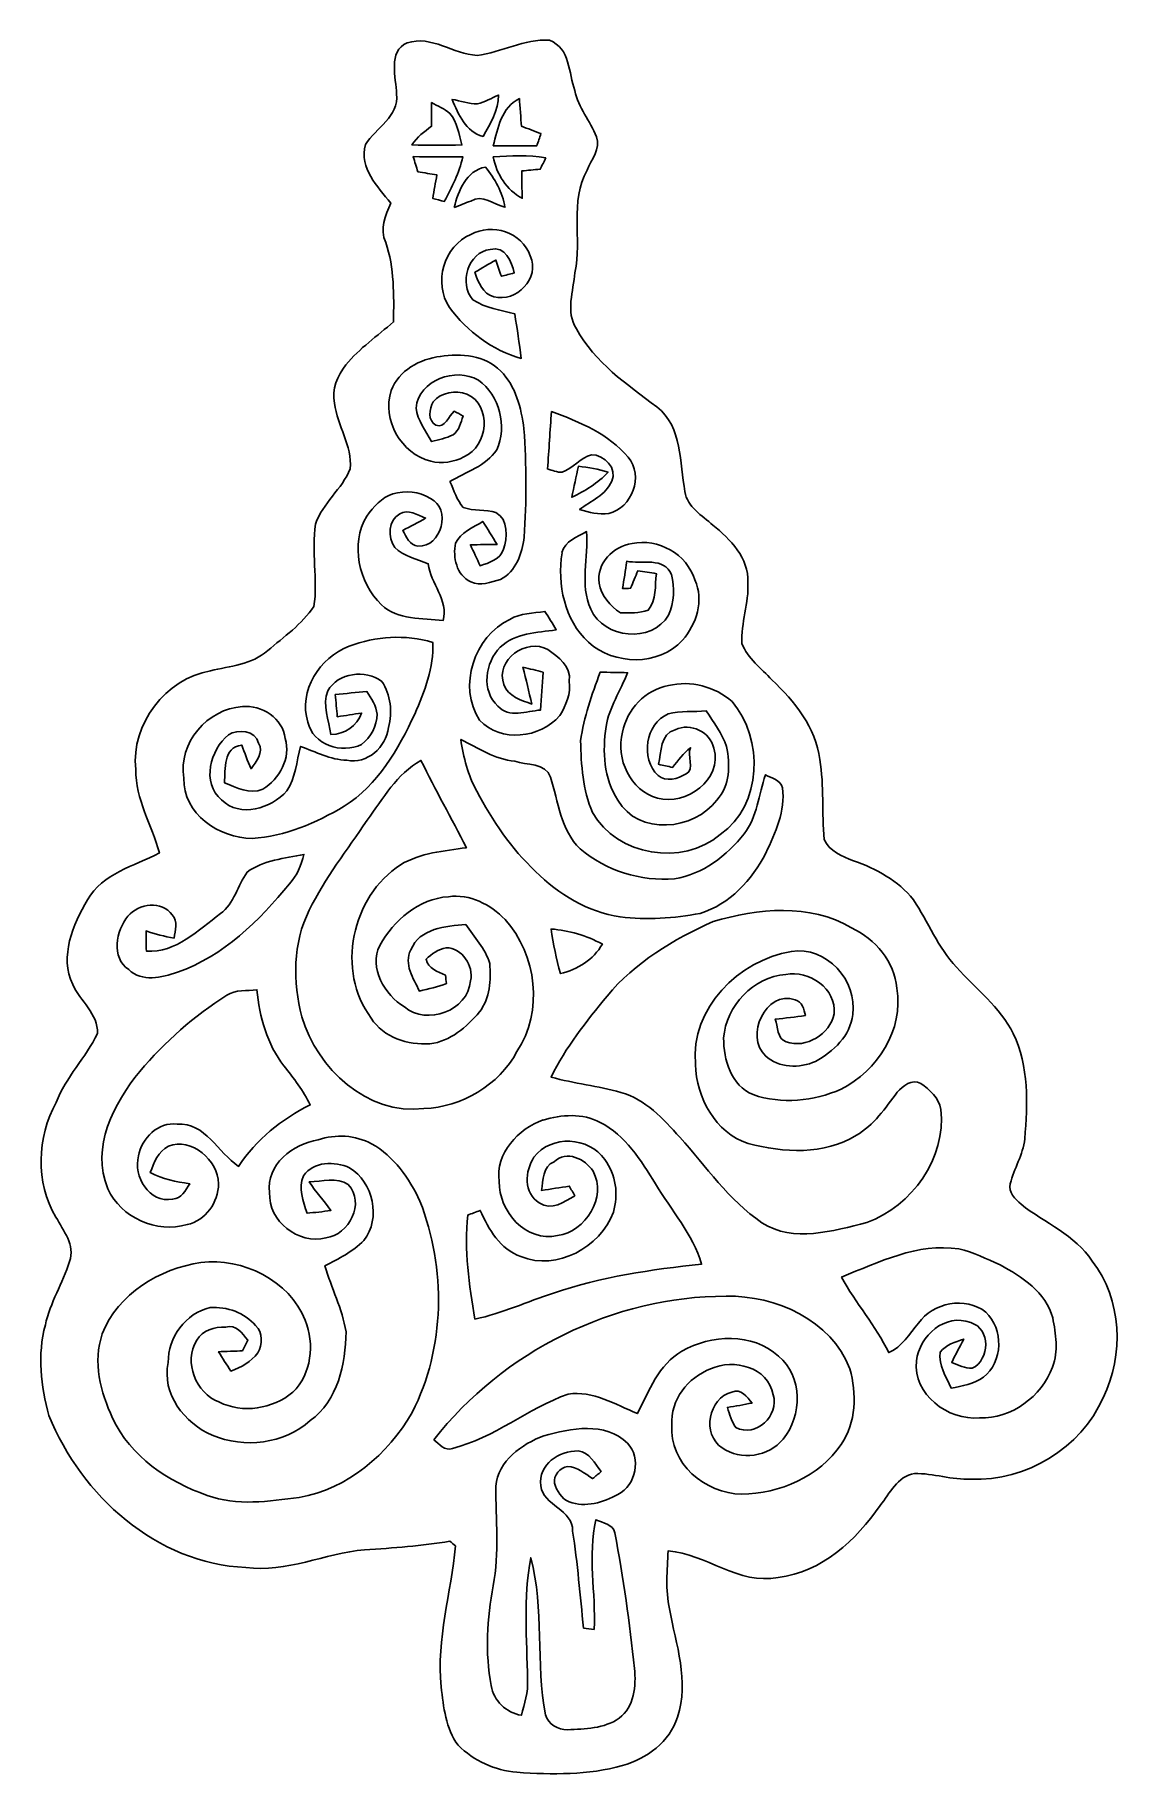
# Model space of a CAD drawing. Header units: centimetres. Extents: x -7.9 to 9.6, y -13.9 to 13.9.
import ezdxf

# ---------------------------------------------------------------- set-up
doc = ezdxf.new("R2010")
doc.units = ezdxf.units.CM
doc.header["$MEASUREMENT"] = 0
doc.layers.add('Camada 1', color=7, linetype='Continuous')

msp = doc.modelspace()

# ---------------------------------------------------------------- linework, layer by layer
at = {"layer": 'Camada 1', "color": 8}
for points, knots in [([(-1.912, 13.801), (-1.522, 13.93), (-1.174, 13.615), (-0.794, 13.601), (-0.794, 13.601), (-0.402, 13.648), (-0.038, 13.869), (0.365, 13.843), (0.365, 13.843), (0.7, 13.712), (0.669, 13.32), (0.771, 13.037), (0.771, 13.037), (0.826, 12.764), (1.018, 12.552), (1.116, 12.297), (1.116, 12.297), (1.19, 12.108), (1.031, 11.933), (0.97, 11.765), (0.97, 11.765), (0.681, 11.263), (0.889, 10.664), (0.771, 10.123), (0.771, 10.123), (0.749, 9.829), (0.619, 9.498), (0.796, 9.226), (0.796, 9.226), (1.087, 8.685), (1.607, 8.335), (2.085, 7.974), (2.085, 7.974), (2.494, 7.652), (2.449, 7.079), (2.533, 6.619), (2.533, 6.619), (2.565, 6.371), (2.812, 6.238), (2.978, 6.082), (2.978, 6.082), (3.258, 5.858), (3.558, 5.555), (3.539, 5.168), (3.539, 5.168), (3.561, 4.836), (3.428, 4.518), (3.443, 4.186), (3.443, 4.186), (3.538, 3.947), (3.753, 3.789), (3.925, 3.607), (3.925, 3.607), (4.284, 3.264), (4.632, 2.843), (4.692, 2.332), (4.692, 2.332), (4.761, 1.908), (4.722, 1.477), (4.762, 1.052), (4.762, 1.052), (4.841, 0.861), (5.049, 0.781), (5.229, 0.712), (5.229, 0.712), (5.591, 0.581), (5.95, 0.398), (6.188, 0.084), (6.188, 0.084), (6.428, -0.268), (6.581, -0.678), (6.878, -0.991), (6.878, -0.991), (7.186, -1.341), (7.577, -1.63), (7.788, -2.056), (7.788, -2.056), (8.038, -2.58), (8.018, -3.178), (7.971, -3.742), (7.971, -3.742), (7.945, -3.997), (7.797, -4.213), (7.739, -4.459), (7.739, -4.459), (7.7, -4.595), (7.822, -4.705), (7.912, -4.788), (7.912, -4.788), (8.292, -5.088), (8.779, -5.275), (9.05, -5.697), (9.05, -5.697), (9.525, -6.31), (9.562, -7.197), (9.226, -7.884), (9.226, -7.884), (8.87, -8.69), (7.989, -9.224), (7.111, -9.186), (7.111, -9.186), (6.805, -9.204), (6.51, -9.089), (6.205, -9.098), (6.205, -9.098), (5.935, -9.14), (5.807, -9.416), (5.658, -9.608), (5.658, -9.608), (5.274, -10.162), (4.723, -10.679), (4.026, -10.759), (4.026, -10.759), (3.387, -10.887), (2.879, -10.38), (2.263, -10.335), (2.263, -10.335), (2.251, -10.644), (2.217, -10.959), (2.285, -11.265), (2.285, -11.265), (2.39, -11.83), (2.603, -12.423), (2.415, -12.994), (2.415, -12.994), (2.289, -13.396), (1.924, -13.656), (1.535, -13.771), (1.535, -13.771), (0.986, -13.925), (0.406, -13.916), (-0.158, -13.878), (-0.158, -13.878), (-0.509, -13.849), (-0.848, -13.694), (-1.097, -13.445), (-1.097, -13.445), (-1.299, -13.178), (-1.328, -12.831), (-1.369, -12.51), (-1.369, -12.51), (-1.448, -11.747), (-1.206, -11.009), (-1.141, -10.256), (-1.141, -10.256), (-1.17, -10.23), (-1.199, -10.204), (-1.227, -10.179), (-1.227, -10.179), (-1.679, -10.255), (-2.136, -10.288), (-2.593, -10.319), (-2.593, -10.319), (-3.234, -10.368), (-3.843, -10.694), (-4.496, -10.601), (-4.496, -10.601), (-5.921, -10.538), (-7.128, -9.453), (-7.645, -8.17), (-7.645, -8.17), (-7.773, -7.702), (-7.833, -7.195), (-7.702, -6.719), (-7.702, -6.719), (-7.629, -6.361), (-7.42, -6.051), (-7.316, -5.704), (-7.316, -5.704), (-7.218, -5.438), (-7.418, -5.211), (-7.533, -4.992), (-7.533, -4.992), (-7.871, -4.437), (-7.833, -3.717), (-7.53, -3.156), (-7.53, -3.156), (-7.371, -2.752), (-7.057, -2.44), (-6.867, -2.054), (-6.867, -2.054), (-6.856, -1.742), (-7.145, -1.534), (-7.265, -1.271), (-7.265, -1.271), (-7.478, -0.818), (-7.261, -0.314), (-7.029, 0.084), (-7.029, 0.084), (-6.789, 0.505), (-6.28, 0.626), (-5.878, 0.835), (-5.878, 0.835), (-5.997, 1.282), (-6.261, 1.696), (-6.255, 2.172), (-6.255, 2.172), (-6.336, 2.902), (-5.775, 3.62), (-5.062, 3.752), (-5.062, 3.752), (-4.747, 3.825), (-4.398, 3.85), (-4.144, 4.074), (-4.144, 4.074), (-3.885, 4.292), (-3.598, 4.498), (-3.404, 4.779), (-3.404, 4.779), (-3.338, 5.214), (-3.448, 5.661), (-3.379, 6.099), (-3.379, 6.099), (-3.267, 6.436), (-2.954, 6.659), (-2.822, 6.984), (-2.822, 6.984), (-2.793, 7.353), (-3.029, 7.673), (-3.074, 8.032), (-3.074, 8.032), (-3.13, 8.256), (-3.027, 8.475), (-2.895, 8.648), (-2.895, 8.648), (-2.675, 8.914), (-2.389, 9.11), (-2.131, 9.335), (-2.131, 9.335), (-2.125, 9.762), (-2.115, 10.198), (-2.255, 10.607), (-2.255, 10.607), (-2.357, 10.824), (-2.255, 11.037), (-2.175, 11.236), (-2.175, 11.236), (-2.388, 11.504), (-2.682, 11.788), (-2.581, 12.174), (-2.581, 12.174), (-2.415, 12.446), (-2.039, 12.613), (-2.082, 12.986), (-2.082, 12.986), (-2.09, 13.233), (-2.224, 13.673), (-1.912, 13.801), (-1.912, 13.801), (-1.912, 13.801), (-1.912, 13.801), (-1.912, 13.801)], [0, 0, 0, 0, 0.015625, 0.015625, 0.015625, 0.015625, 0.03125, 0.03125, 0.03125, 0.03125, 0.046875, 0.046875, 0.046875, 0.046875, 0.0625, 0.0625, 0.0625, 0.0625, 0.078125, 0.078125, 0.078125, 0.078125, 0.09375, 0.09375, 0.09375, 0.09375, 0.109375, 0.109375, 0.109375, 0.109375, 0.125, 0.125, 0.125, 0.125, 0.140625, 0.140625, 0.140625, 0.140625, 0.15625, 0.15625, 0.15625, 0.15625, 0.171875, 0.171875, 0.171875, 0.171875, 0.1875, 0.1875, 0.1875, 0.1875, 0.203125, 0.203125, 0.203125, 0.203125, 0.21875, 0.21875, 0.21875, 0.21875, 0.234375, 0.234375, 0.234375, 0.234375, 0.25, 0.25, 0.25, 0.25, 0.265625, 0.265625, 0.265625, 0.265625, 0.28125, 0.28125, 0.28125, 0.28125, 0.296875, 0.296875, 0.296875, 0.296875, 0.3125, 0.3125, 0.3125, 0.3125, 0.328125, 0.328125, 0.328125, 0.328125, 0.34375, 0.34375, 0.34375, 0.34375, 0.359375, 0.359375, 0.359375, 0.359375, 0.375, 0.375, 0.375, 0.375, 0.390625, 0.390625, 0.390625, 0.390625, 0.40625, 0.40625, 0.40625, 0.40625, 0.421875, 0.421875, 0.421875, 0.421875, 0.4375, 0.4375, 0.4375, 0.4375, 0.453125, 0.453125, 0.453125, 0.453125, 0.46875, 0.46875, 0.46875, 0.46875, 0.484375, 0.484375, 0.484375, 0.484375, 0.5, 0.5, 0.5, 0.5, 0.515625, 0.515625, 0.515625, 0.515625, 0.53125, 0.53125, 0.53125, 0.53125, 0.546875, 0.546875, 0.546875, 0.546875, 0.5625, 0.5625, 0.5625, 0.5625, 0.578125, 0.578125, 0.578125, 0.578125, 0.59375, 0.59375, 0.59375, 0.59375, 0.609375, 0.609375, 0.609375, 0.609375, 0.625, 0.625, 0.625, 0.625, 0.640625, 0.640625, 0.640625, 0.640625, 0.65625, 0.65625, 0.65625, 0.65625, 0.671875, 0.671875, 0.671875, 0.671875, 0.6875, 0.6875, 0.6875, 0.6875, 0.703125, 0.703125, 0.703125, 0.703125, 0.71875, 0.71875, 0.71875, 0.71875, 0.734375, 0.734375, 0.734375, 0.734375, 0.75, 0.75, 0.75, 0.75, 0.765625, 0.765625, 0.765625, 0.765625, 0.78125, 0.78125, 0.78125, 0.78125, 0.796875, 0.796875, 0.796875, 0.796875, 0.8125, 0.8125, 0.8125, 0.8125, 0.828125, 0.828125, 0.828125, 0.828125, 0.84375, 0.84375, 0.84375, 0.84375, 0.859375, 0.859375, 0.859375, 0.859375, 0.875, 0.875, 0.875, 0.875, 0.890625, 0.890625, 0.890625, 0.890625, 0.90625, 0.90625, 0.90625, 0.90625, 0.921875, 0.921875, 0.921875, 0.921875, 0.9375, 0.9375, 0.9375, 0.9375, 0.953125, 0.953125, 0.953125, 0.953125, 0.96875, 0.96875, 0.96875, 0.96875, 1, 1, 1, 1]), ([(-1.523, 12.845), (-1.522, 12.719), (-1.521, 12.592), (-1.521, 12.466), (-1.521, 12.466), (-1.635, 12.378), (-1.757, 12.295), (-1.835, 12.169), (-1.835, 12.169), (-1.569, 12.16), (-1.303, 12.159), (-1.037, 12.167), (-1.037, 12.167), (-1.079, 12.342), (-1.112, 12.528), (-1.228, 12.672), (-1.228, 12.672), (-1.315, 12.747), (-1.424, 12.79), (-1.524, 12.845), (-1.524, 12.845), (-1.524, 12.845), (-1.523, 12.845), (-1.523, 12.845)], [0, 0, 0, 0, 0.142857, 0.142857, 0.142857, 0.142857, 0.285714, 0.285714, 0.285714, 0.285714, 0.428571, 0.428571, 0.428571, 0.428571, 0.571429, 0.571429, 0.571429, 0.571429, 0.714286, 0.714286, 0.714286, 0.714286, 1, 1, 1, 1]), ([(-0.788, 12.824), (-0.926, 12.826), (-1.059, 12.873), (-1.194, 12.897), (-1.194, 12.897), (-1.09, 12.656), (-0.979, 12.376), (-0.698, 12.305), (-0.698, 12.305), (-0.579, 12.508), (-0.453, 12.721), (-0.45, 12.964), (-0.45, 12.964), (-0.563, 12.92), (-0.669, 12.851), (-0.788, 12.824), (-0.788, 12.824), (-0.788, 12.824), (-0.788, 12.824), (-0.788, 12.824)], [0, 0, 0, 0, 0.166667, 0.166667, 0.166667, 0.166667, 0.333333, 0.333333, 0.333333, 0.333333, 0.5, 0.5, 0.5, 0.5, 0.666667, 0.666667, 0.666667, 0.666667, 1, 1, 1, 1]), ([(-0.533, 12.155), (-0.302, 12.154), (-0.071, 12.153), (0.161, 12.152), (0.161, 12.152), (0.184, 12.217), (0.207, 12.283), (0.229, 12.348), (0.229, 12.348), (0.124, 12.387), (0.02, 12.427), (-0.084, 12.469), (-0.084, 12.469), (-0.092, 12.579), (-0.108, 12.799), (-0.116, 12.909), (-0.116, 12.909), (-0.405, 12.772), (-0.463, 12.433), (-0.534, 12.155), (-0.534, 12.155), (-0.534, 12.155), (-0.533, 12.155), (-0.533, 12.155)], [0, 0, 0, 0, 0.142857, 0.142857, 0.142857, 0.142857, 0.285714, 0.285714, 0.285714, 0.285714, 0.428571, 0.428571, 0.428571, 0.428571, 0.571429, 0.571429, 0.571429, 0.571429, 0.714286, 0.714286, 0.714286, 0.714286, 1, 1, 1, 1]), ([(-1.815, 11.979), (-1.79, 11.899), (-1.766, 11.817), (-1.741, 11.737), (-1.741, 11.737), (-1.64, 11.721), (-1.537, 11.705), (-1.435, 11.688), (-1.435, 11.688), (-1.46, 11.563), (-1.483, 11.437), (-1.503, 11.311), (-1.503, 11.311), (-1.442, 11.295), (-1.381, 11.279), (-1.319, 11.263), (-1.319, 11.263), (-1.197, 11.489), (-1.08, 11.723), (-1.021, 11.975), (-1.021, 11.975), (-1.286, 11.977), (-1.55, 11.979), (-1.814, 11.98), (-1.814, 11.98), (-1.814, 11.98), (-1.815, 11.979), (-1.815, 11.979)], [0, 0, 0, 0, 0.125, 0.125, 0.125, 0.125, 0.25, 0.25, 0.25, 0.25, 0.375, 0.375, 0.375, 0.375, 0.5, 0.5, 0.5, 0.5, 0.625, 0.625, 0.625, 0.625, 0.75, 0.75, 0.75, 0.75, 1, 1, 1, 1]), ([(-0.536, 11.978), (-0.482, 11.703), (-0.322, 11.446), (-0.071, 11.313), (-0.071, 11.313), (-0.075, 11.459), (-0.08, 11.606), (-0.079, 11.752), (-0.079, 11.752), (0.02, 11.761), (0.117, 11.77), (0.218, 11.778), (0.218, 11.778), (0.247, 11.839), (0.276, 11.899), (0.305, 11.96), (0.305, 11.96), (0.028, 12.012), (-0.256, 11.991), (-0.535, 11.978), (-0.535, 11.978), (-0.535, 11.978), (-0.536, 11.978), (-0.536, 11.978)], [0, 0, 0, 0, 0.142857, 0.142857, 0.142857, 0.142857, 0.285714, 0.285714, 0.285714, 0.285714, 0.428571, 0.428571, 0.428571, 0.428571, 0.571429, 0.571429, 0.571429, 0.571429, 0.714286, 0.714286, 0.714286, 0.714286, 1, 1, 1, 1]), ([(-1.159, 11.166), (-1.071, 11.2), (-0.984, 11.236), (-0.896, 11.269), (-0.896, 11.269), (-0.711, 11.383), (-0.524, 11.219), (-0.349, 11.169), (-0.349, 11.169), (-0.384, 11.412), (-0.511, 11.624), (-0.661, 11.813), (-0.661, 11.813), (-0.968, 11.751), (-1.095, 11.437), (-1.159, 11.166), (-1.159, 11.166), (-1.159, 11.166), (-1.159, 11.166), (-1.159, 11.166)], [0, 0, 0, 0, 0.166667, 0.166667, 0.166667, 0.166667, 0.333333, 0.333333, 0.333333, 0.333333, 0.5, 0.5, 0.5, 0.5, 0.666667, 0.666667, 0.666667, 0.666667, 1, 1, 1, 1]), ([(-0.892, 10.736), (-1.332, 10.548), (-1.495, 9.961), (-1.235, 9.564), (-1.235, 9.564), (-0.949, 9.184), (-0.551, 8.876), (-0.087, 8.75), (-0.087, 8.75), (-0.117, 8.989), (-0.152, 9.228), (-0.192, 9.465), (-0.192, 9.465), (-0.419, 9.524), (-0.662, 9.552), (-0.859, 9.69), (-0.859, 9.69), (-1.095, 9.95), (-0.936, 10.451), (-0.582, 10.496), (-0.582, 10.496), (-0.339, 10.558), (-0.242, 10.297), (-0.2, 10.119), (-0.2, 10.119), (-0.268, 10.101), (-0.336, 10.083), (-0.405, 10.065), (-0.405, 10.065), (-0.435, 10.151), (-0.465, 10.238), (-0.493, 10.325), (-0.493, 10.325), (-0.607, 10.262), (-0.718, 10.197), (-0.828, 10.129), (-0.828, 10.129), (-0.779, 9.973), (-0.701, 9.785), (-0.526, 9.738), (-0.526, 9.738), (-0.168, 9.64), (0.224, 10.036), (0.055, 10.391), (0.055, 10.391), (-0.067, 10.771), (-0.556, 10.922), (-0.893, 10.735), (-0.893, 10.735), (-0.893, 10.735), (-0.892, 10.736), (-0.892, 10.736)], [0, 0, 0, 0, 0.071429, 0.071429, 0.071429, 0.071429, 0.142857, 0.142857, 0.142857, 0.142857, 0.214286, 0.214286, 0.214286, 0.214286, 0.285714, 0.285714, 0.285714, 0.285714, 0.357143, 0.357143, 0.357143, 0.357143, 0.428571, 0.428571, 0.428571, 0.428571, 0.5, 0.5, 0.5, 0.5, 0.571429, 0.571429, 0.571429, 0.571429, 0.642857, 0.642857, 0.642857, 0.642857, 0.714286, 0.714286, 0.714286, 0.714286, 0.785714, 0.785714, 0.785714, 0.785714, 0.857143, 0.857143, 0.857143, 0.857143, 1, 1, 1, 1]), ([(-1.378, 8.783), (-1.707, 8.743), (-2.049, 8.561), (-2.168, 8.235), (-2.168, 8.235), (-2.319, 7.764), (-2.009, 7.23), (-1.536, 7.104), (-1.536, 7.104), (-1.358, 7.067), (-1.163, 7.085), (-1.004, 7.177), (-1.004, 7.177), (-0.617, 7.338), (-0.549, 8.001), (-0.958, 8.18), (-0.958, 8.18), (-1.137, 8.243), (-1.369, 8.209), (-1.496, 8.058), (-1.496, 8.058), (-1.558, 7.946), (-1.588, 7.752), (-1.453, 7.682), (-1.453, 7.682), (-1.304, 7.633), (-1.246, 7.825), (-1.161, 7.905), (-1.161, 7.905), (-1.112, 7.879), (-1.064, 7.854), (-1.015, 7.828), (-1.015, 7.828), (-1.059, 7.729), (-1.075, 7.593), (-1.177, 7.53), (-1.177, 7.53), (-1.284, 7.471), (-1.406, 7.45), (-1.523, 7.419), (-1.523, 7.419), (-1.611, 7.595), (-1.751, 7.756), (-1.77, 7.957), (-1.77, 7.957), (-1.724, 8.407), (-1.137, 8.616), (-0.773, 8.402), (-0.773, 8.402), (-0.433, 8.161), (-0.307, 7.662), (-0.478, 7.285), (-0.478, 7.285), (-0.653, 7.032), (-0.973, 6.931), (-1.228, 6.778), (-1.228, 6.778), (-1.158, 6.641), (-1.121, 6.48), (-1.014, 6.367), (-1.014, 6.367), (-0.85, 6.3), (-0.658, 6.343), (-0.491, 6.282), (-0.491, 6.282), (-0.29, 6.173), (-0.308, 5.878), (-0.37, 5.696), (-0.37, 5.696), (-0.424, 5.53), (-0.599, 5.48), (-0.745, 5.431), (-0.745, 5.431), (-0.796, 5.544), (-0.847, 5.656), (-0.9, 5.768), (-0.9, 5.768), (-0.758, 5.77), (-0.616, 5.772), (-0.474, 5.773), (-0.474, 5.773), (-0.549, 5.897), (-0.626, 6.02), (-0.702, 6.143), (-0.702, 6.143), (-0.853, 6.038), (-1.06, 5.969), (-1.138, 5.794), (-1.138, 5.794), (-1.184, 5.569), (-1.125, 5.279), (-0.895, 5.177), (-0.895, 5.177), (-0.743, 5.099), (-0.569, 5.17), (-0.418, 5.213), (-0.418, 5.213), (-0.174, 5.339), (-0.069, 5.63), (-0.04, 5.888), (-0.04, 5.888), (-0.002, 6.465), (-0.002, 7.047), (-0.043, 7.624), (-0.043, 7.624), (-0.091, 7.955), (-0.17, 8.305), (-0.416, 8.549), (-0.416, 8.549), (-0.666, 8.801), (-1.048, 8.838), (-1.381, 8.783), (-1.381, 8.783), (-1.381, 8.783), (-1.378, 8.783), (-1.378, 8.783)], [0, 0, 0, 0, 0.033333, 0.033333, 0.033333, 0.033333, 0.066667, 0.066667, 0.066667, 0.066667, 0.1, 0.1, 0.1, 0.1, 0.133333, 0.133333, 0.133333, 0.133333, 0.166667, 0.166667, 0.166667, 0.166667, 0.2, 0.2, 0.2, 0.2, 0.233333, 0.233333, 0.233333, 0.233333, 0.266667, 0.266667, 0.266667, 0.266667, 0.3, 0.3, 0.3, 0.3, 0.333333, 0.333333, 0.333333, 0.333333, 0.366667, 0.366667, 0.366667, 0.366667, 0.4, 0.4, 0.4, 0.4, 0.433333, 0.433333, 0.433333, 0.433333, 0.466667, 0.466667, 0.466667, 0.466667, 0.5, 0.5, 0.5, 0.5, 0.533333, 0.533333, 0.533333, 0.533333, 0.566667, 0.566667, 0.566667, 0.566667, 0.6, 0.6, 0.6, 0.6, 0.633333, 0.633333, 0.633333, 0.633333, 0.666667, 0.666667, 0.666667, 0.666667, 0.7, 0.7, 0.7, 0.7, 0.733333, 0.733333, 0.733333, 0.733333, 0.766667, 0.766667, 0.766667, 0.766667, 0.8, 0.8, 0.8, 0.8, 0.833333, 0.833333, 0.833333, 0.833333, 0.866667, 0.866667, 0.866667, 0.866667, 0.9, 0.9, 0.9, 0.9, 0.933333, 0.933333, 0.933333, 0.933333, 1, 1, 1, 1]), ([(0.399, 7.901), (0.37, 7.595), (0.361, 7.287), (0.332, 6.981), (0.332, 6.981), (0.409, 6.96), (0.486, 6.925), (0.567, 6.929), (0.567, 6.929), (0.739, 6.996), (0.861, 7.158), (1.039, 7.209), (1.039, 7.209), (1.238, 7.211), (1.46, 6.986), (1.363, 6.786), (1.363, 6.786), (1.269, 6.566), (1.026, 6.468), (0.848, 6.332), (0.848, 6.332), (0.998, 6.284), (1.154, 6.25), (1.314, 6.267), (1.314, 6.267), (1.684, 6.357), (1.879, 6.873), (1.626, 7.169), (1.626, 7.169), (1.31, 7.541), (0.846, 7.735), (0.399, 7.901), (0.399, 7.901), (0.399, 7.901), (0.399, 7.901), (0.399, 7.901)], [0, 0, 0, 0, 0.1, 0.1, 0.1, 0.1, 0.2, 0.2, 0.2, 0.2, 0.3, 0.3, 0.3, 0.3, 0.4, 0.4, 0.4, 0.4, 0.5, 0.5, 0.5, 0.5, 0.6, 0.6, 0.6, 0.6, 0.7, 0.7, 0.7, 0.7, 0.8, 0.8, 0.8, 0.8, 1, 1, 1, 1]), ([(0.829, 7.024), (0.791, 6.86), (0.755, 6.695), (0.721, 6.529), (0.721, 6.529), (0.935, 6.632), (1.139, 6.755), (1.303, 6.929), (1.303, 6.929), (1.149, 6.979), (0.989, 7.008), (0.828, 7.024), (0.828, 7.024), (0.828, 7.024), (0.829, 7.024), (0.829, 7.024)], [0, 0, 0, 0, 0.2, 0.2, 0.2, 0.2, 0.4, 0.4, 0.4, 0.4, 0.6, 0.6, 0.6, 0.6, 1, 1, 1, 1]), ([(-2.143, 6.585), (-2.321, 6.524), (-2.452, 6.373), (-2.56, 6.226), (-2.56, 6.226), (-2.828, 5.777), (-2.685, 5.164), (-2.324, 4.808), (-2.324, 4.808), (-2.065, 4.553), (-1.667, 4.602), (-1.338, 4.554), (-1.338, 4.554), (-1.245, 4.885), (-1.54, 5.146), (-1.575, 5.463), (-1.575, 5.463), (-1.761, 5.533), (-1.964, 5.588), (-2.112, 5.725), (-2.112, 5.725), (-2.223, 5.882), (-2.217, 6.165), (-2.029, 6.262), (-2.029, 6.262), (-1.9, 6.344), (-1.743, 6.242), (-1.617, 6.194), (-1.617, 6.194), (-1.737, 6.123), (-1.861, 6.062), (-1.984, 5.997), (-1.984, 5.997), (-1.924, 5.898), (-1.875, 5.757), (-1.74, 5.748), (-1.74, 5.748), (-1.361, 5.719), (-1.199, 6.354), (-1.54, 6.508), (-1.54, 6.508), (-1.716, 6.625), (-1.943, 6.638), (-2.143, 6.585), (-2.143, 6.585), (-2.143, 6.585), (-2.143, 6.585), (-2.143, 6.585)], [0, 0, 0, 0, 0.076923, 0.076923, 0.076923, 0.076923, 0.153846, 0.153846, 0.153846, 0.153846, 0.230769, 0.230769, 0.230769, 0.230769, 0.307692, 0.307692, 0.307692, 0.307692, 0.384615, 0.384615, 0.384615, 0.384615, 0.461538, 0.461538, 0.461538, 0.461538, 0.538462, 0.538462, 0.538462, 0.538462, 0.615385, 0.615385, 0.615385, 0.615385, 0.692308, 0.692308, 0.692308, 0.692308, 0.769231, 0.769231, 0.769231, 0.769231, 0.846154, 0.846154, 0.846154, 0.846154, 1, 1, 1, 1]), ([(0.566, 5.64), (0.488, 5.135), (0.602, 4.565), (0.99, 4.207), (0.99, 4.207), (1.4, 3.838), (2.11, 3.822), (2.493, 4.242), (2.493, 4.242), (2.718, 4.496), (2.843, 4.881), (2.691, 5.205), (2.691, 5.205), (2.563, 5.617), (2.108, 5.879), (1.686, 5.787), (1.686, 5.787), (1.388, 5.749), (1.108, 5.466), (1.162, 5.151), (1.162, 5.151), (1.189, 4.95), (1.341, 4.79), (1.499, 4.677), (1.499, 4.677), (1.646, 4.68), (1.804, 4.667), (1.945, 4.723), (1.945, 4.723), (2.084, 4.885), (2.049, 5.111), (2.076, 5.305), (2.076, 5.305), (1.978, 5.321), (1.879, 5.338), (1.78, 5.352), (1.78, 5.352), (1.741, 5.259), (1.702, 5.165), (1.663, 5.072), (1.663, 5.072), (1.62, 5.07), (1.577, 5.068), (1.534, 5.066), (1.534, 5.066), (1.559, 5.211), (1.579, 5.357), (1.602, 5.503), (1.602, 5.503), (1.833, 5.461), (2.204, 5.573), (2.318, 5.292), (2.318, 5.292), (2.374, 5.083), (2.361, 4.841), (2.271, 4.643), (2.271, 4.643), (1.998, 4.186), (1.236, 4.26), (1.025, 4.739), (1.025, 4.739), (0.846, 5.129), (0.993, 5.568), (0.959, 5.978), (0.959, 5.978), (0.812, 5.892), (0.61, 5.829), (0.565, 5.644), (0.565, 5.644), (0.565, 5.644), (0.566, 5.64), (0.566, 5.64)], [0, 0, 0, 0, 0.052632, 0.052632, 0.052632, 0.052632, 0.105263, 0.105263, 0.105263, 0.105263, 0.157895, 0.157895, 0.157895, 0.157895, 0.210526, 0.210526, 0.210526, 0.210526, 0.263158, 0.263158, 0.263158, 0.263158, 0.315789, 0.315789, 0.315789, 0.315789, 0.368421, 0.368421, 0.368421, 0.368421, 0.421053, 0.421053, 0.421053, 0.421053, 0.473684, 0.473684, 0.473684, 0.473684, 0.526316, 0.526316, 0.526316, 0.526316, 0.578947, 0.578947, 0.578947, 0.578947, 0.631579, 0.631579, 0.631579, 0.631579, 0.684211, 0.684211, 0.684211, 0.684211, 0.736842, 0.736842, 0.736842, 0.736842, 0.789474, 0.789474, 0.789474, 0.789474, 0.842105, 0.842105, 0.842105, 0.842105, 0.894737, 0.894737, 0.894737, 0.894737, 1, 1, 1, 1]), ([(-0.27, 4.574), (-0.838, 4.301), (-1.108, 3.503), (-0.753, 2.962), (-0.753, 2.962), (-0.413, 2.595), (0.215, 2.672), (0.529, 3.033), (0.529, 3.033), (0.63, 3.198), (0.71, 3.387), (0.682, 3.586), (0.682, 3.586), (0.716, 3.822), (0.508, 3.976), (0.34, 4.091), (0.34, 4.091), (0.002, 4.285), (-0.512, 3.923), (-0.363, 3.529), (-0.363, 3.529), (-0.3, 3.342), (-0.087, 3.276), (0.082, 3.219), (0.082, 3.219), (0.037, 3.416), (-0.01, 3.612), (-0.059, 3.808), (-0.059, 3.808), (0.049, 3.784), (0.156, 3.756), (0.262, 3.727), (0.262, 3.727), (0.251, 3.526), (0.239, 3.324), (0.223, 3.123), (0.223, 3.123), (-0.003, 3.106), (-0.284, 2.987), (-0.46, 3.185), (-0.46, 3.185), (-0.728, 3.429), (-0.668, 3.887), (-0.424, 4.127), (-0.424, 4.127), (-0.185, 4.359), (0.164, 4.358), (0.474, 4.407), (0.474, 4.407), (0.414, 4.506), (0.352, 4.605), (0.291, 4.702), (0.291, 4.702), (0.103, 4.67), (-0.102, 4.676), (-0.27, 4.573), (-0.27, 4.573), (-0.27, 4.573), (-0.27, 4.574), (-0.27, 4.574)], [0, 0, 0, 0, 0.0625, 0.0625, 0.0625, 0.0625, 0.125, 0.125, 0.125, 0.125, 0.1875, 0.1875, 0.1875, 0.1875, 0.25, 0.25, 0.25, 0.25, 0.3125, 0.3125, 0.3125, 0.3125, 0.375, 0.375, 0.375, 0.375, 0.4375, 0.4375, 0.4375, 0.4375, 0.5, 0.5, 0.5, 0.5, 0.5625, 0.5625, 0.5625, 0.5625, 0.625, 0.625, 0.625, 0.625, 0.6875, 0.6875, 0.6875, 0.6875, 0.75, 0.75, 0.75, 0.75, 0.8125, 0.8125, 0.8125, 0.8125, 0.875, 0.875, 0.875, 0.875, 1, 1, 1, 1]), ([(-2.84, 4.144), (-3.309, 3.967), (-3.658, 3.429), (-3.501, 2.929), (-3.501, 2.929), (-3.426, 2.568), (-2.954, 2.414), (-2.644, 2.572), (-2.644, 2.572), (-2.494, 2.685), (-2.397, 2.868), (-2.394, 3.056), (-2.394, 3.056), (-2.404, 3.191), (-2.487, 3.306), (-2.556, 3.418), (-2.556, 3.418), (-2.725, 3.405), (-2.893, 3.388), (-3.062, 3.371), (-3.062, 3.371), (-3.053, 3.253), (-3.042, 3.135), (-3.03, 3.016), (-3.03, 3.016), (-2.901, 3.035), (-2.77, 3.056), (-2.641, 3.075), (-2.641, 3.075), (-2.716, 2.866), (-2.909, 2.736), (-3.133, 2.731), (-3.133, 2.731), (-3.164, 2.955), (-3.275, 3.204), (-3.183, 3.43), (-3.183, 3.43), (-3.019, 3.721), (-2.576, 3.776), (-2.319, 3.581), (-2.319, 3.581), (-2.173, 3.365), (-2.147, 3.092), (-2.21, 2.843), (-2.21, 2.843), (-2.244, 2.531), (-2.556, 2.248), (-2.877, 2.319), (-2.877, 2.319), (-3.142, 2.324), (-3.375, 2.455), (-3.619, 2.54), (-3.619, 2.54), (-3.68, 2.299), (-3.699, 2.039), (-3.839, 1.828), (-3.839, 1.828), (-4.088, 1.546), (-4.587, 1.393), (-4.884, 1.685), (-4.884, 1.685), (-5.208, 1.965), (-5.063, 2.482), (-4.774, 2.726), (-4.774, 2.726), (-4.618, 2.825), (-4.342, 2.799), (-4.289, 2.595), (-4.289, 2.595), (-4.208, 2.444), (-4.323, 2.299), (-4.41, 2.183), (-4.41, 2.183), (-4.468, 2.306), (-4.512, 2.436), (-4.56, 2.563), (-4.56, 2.563), (-4.867, 2.522), (-4.815, 2.178), (-4.838, 1.96), (-4.838, 1.96), (-4.644, 1.882), (-4.433, 1.763), (-4.221, 1.857), (-4.221, 1.857), (-3.955, 2.019), (-3.769, 2.357), (-3.864, 2.668), (-3.864, 2.668), (-3.9, 2.991), (-4.241, 3.208), (-4.55, 3.178), (-4.55, 3.178), (-5.106, 3.144), (-5.583, 2.594), (-5.486, 2.033), (-5.486, 2.033), (-5.506, 1.461), (-4.917, 1.072), (-4.393, 1.067), (-4.393, 1.067), (-3.867, 1.099), (-3.37, 1.315), (-2.923, 1.582), (-2.923, 1.582), (-2.38, 1.92), (-2.055, 2.497), (-1.79, 3.059), (-1.79, 3.059), (-1.635, 3.421), (-1.479, 3.804), (-1.504, 4.206), (-1.504, 4.206), (-1.94, 4.337), (-2.416, 4.304), (-2.839, 4.143), (-2.839, 4.143), (-2.839, 4.143), (-2.84, 4.144), (-2.84, 4.144)], [0, 0, 0, 0, 0.032258, 0.032258, 0.032258, 0.032258, 0.064516, 0.064516, 0.064516, 0.064516, 0.096774, 0.096774, 0.096774, 0.096774, 0.129032, 0.129032, 0.129032, 0.129032, 0.16129, 0.16129, 0.16129, 0.16129, 0.193548, 0.193548, 0.193548, 0.193548, 0.225806, 0.225806, 0.225806, 0.225806, 0.258065, 0.258065, 0.258065, 0.258065, 0.290323, 0.290323, 0.290323, 0.290323, 0.322581, 0.322581, 0.322581, 0.322581, 0.354839, 0.354839, 0.354839, 0.354839, 0.387097, 0.387097, 0.387097, 0.387097, 0.419355, 0.419355, 0.419355, 0.419355, 0.451613, 0.451613, 0.451613, 0.451613, 0.483871, 0.483871, 0.483871, 0.483871, 0.516129, 0.516129, 0.516129, 0.516129, 0.548387, 0.548387, 0.548387, 0.548387, 0.580645, 0.580645, 0.580645, 0.580645, 0.612903, 0.612903, 0.612903, 0.612903, 0.645161, 0.645161, 0.645161, 0.645161, 0.677419, 0.677419, 0.677419, 0.677419, 0.709677, 0.709677, 0.709677, 0.709677, 0.741935, 0.741935, 0.741935, 0.741935, 0.774194, 0.774194, 0.774194, 0.774194, 0.806452, 0.806452, 0.806452, 0.806452, 0.83871, 0.83871, 0.83871, 0.83871, 0.870968, 0.870968, 0.870968, 0.870968, 0.903226, 0.903226, 0.903226, 0.903226, 0.935484, 0.935484, 0.935484, 0.935484, 1, 1, 1, 1]), ([(1.174, 3.727), (1.046, 3.369), (0.917, 3.009), (0.863, 2.631), (0.863, 2.631), (0.87, 2.245), (0.901, 1.842), (1.052, 1.482), (1.052, 1.482), (1.448, 0.786), (2.491, 0.619), (3.099, 1.13), (3.099, 1.13), (3.771, 1.609), (3.795, 2.658), (3.287, 3.259), (3.287, 3.259), (3.015, 3.497), (2.621, 3.605), (2.269, 3.514), (2.269, 3.514), (1.9, 3.449), (1.601, 3.133), (1.536, 2.768), (1.536, 2.768), (1.419, 2.344), (1.659, 1.836), (2.093, 1.711), (2.093, 1.711), (2.548, 1.588), (3.143, 2.006), (2.995, 2.511), (2.995, 2.511), (2.935, 2.773), (2.626, 2.925), (2.378, 2.808), (2.378, 2.808), (2.134, 2.747), (2.159, 2.446), (2.11, 2.254), (2.11, 2.254), (2.185, 2.238), (2.26, 2.221), (2.335, 2.205), (2.335, 2.205), (2.422, 2.317), (2.51, 2.43), (2.622, 2.518), (2.622, 2.518), (2.556, 2.404), (2.701, 2.177), (2.553, 2.101), (2.553, 2.101), (2.42, 2.024), (2.231, 1.964), (2.102, 2.076), (2.102, 2.076), (1.818, 2.346), (1.897, 2.906), (2.266, 3.061), (2.266, 3.061), (2.463, 3.114), (2.673, 3.088), (2.875, 3.108), (2.875, 3.108), (2.993, 2.925), (3.127, 2.747), (3.199, 2.539), (3.199, 2.539), (3.253, 2.248), (3.259, 1.914), (3.044, 1.682), (3.044, 1.682), (2.684, 1.193), (1.782, 1.108), (1.46, 1.681), (1.46, 1.681), (1.231, 2.025), (1.211, 2.461), (1.271, 2.858), (1.271, 2.858), (1.323, 3.168), (1.5, 3.434), (1.616, 3.721), (1.616, 3.721), (1.468, 3.724), (1.321, 3.726), (1.174, 3.728), (1.174, 3.728), (1.174, 3.728), (1.174, 3.727), (1.174, 3.727)], [0, 0, 0, 0, 0.041667, 0.041667, 0.041667, 0.041667, 0.083333, 0.083333, 0.083333, 0.083333, 0.125, 0.125, 0.125, 0.125, 0.166667, 0.166667, 0.166667, 0.166667, 0.208333, 0.208333, 0.208333, 0.208333, 0.25, 0.25, 0.25, 0.25, 0.291667, 0.291667, 0.291667, 0.291667, 0.333333, 0.333333, 0.333333, 0.333333, 0.375, 0.375, 0.375, 0.375, 0.416667, 0.416667, 0.416667, 0.416667, 0.458333, 0.458333, 0.458333, 0.458333, 0.5, 0.5, 0.5, 0.5, 0.541667, 0.541667, 0.541667, 0.541667, 0.583333, 0.583333, 0.583333, 0.583333, 0.625, 0.625, 0.625, 0.625, 0.666667, 0.666667, 0.666667, 0.666667, 0.708333, 0.708333, 0.708333, 0.708333, 0.75, 0.75, 0.75, 0.75, 0.791667, 0.791667, 0.791667, 0.791667, 0.833333, 0.833333, 0.833333, 0.833333, 0.875, 0.875, 0.875, 0.875, 0.916667, 0.916667, 0.916667, 0.916667, 1, 1, 1, 1]), ([(-1.054, 2.653), (-1.011, 2.365), (-0.94, 2.078), (-0.798, 1.822), (-0.798, 1.822), (-0.545, 1.355), (-0.249, 0.904), (0.143, 0.54), (0.143, 0.54), (0.507, 0.172), (0.98, -0.107), (1.496, -0.187), (1.496, -0.187), (1.921, -0.246), (2.357, -0.209), (2.777, -0.131), (2.777, -0.131), (3.249, 0.015), (3.608, 0.401), (3.825, 0.833), (3.825, 0.833), (3.984, 1.158), (4.144, 1.508), (4.094, 1.88), (4.094, 1.88), (4.059, 2.003), (3.919, 2.033), (3.82, 2.086), (3.82, 2.086), (3.713, 1.769), (3.688, 1.416), (3.482, 1.141), (3.482, 1.141), (3.202, 0.795), (2.818, 0.492), (2.366, 0.423), (2.366, 0.423), (1.826, 0.377), (1.27, 0.552), (0.854, 0.9), (0.854, 0.9), (0.545, 1.207), (0.506, 1.656), (0.381, 2.049), (0.381, 2.049), (0.306, 2.283), (-0.004, 2.236), (-0.191, 2.302), (-0.191, 2.302), (-0.508, 2.339), (-0.778, 2.509), (-1.053, 2.654), (-1.053, 2.654), (-1.053, 2.654), (-1.054, 2.653), (-1.054, 2.653)], [0, 0, 0, 0, 0.066667, 0.066667, 0.066667, 0.066667, 0.133333, 0.133333, 0.133333, 0.133333, 0.2, 0.2, 0.2, 0.2, 0.266667, 0.266667, 0.266667, 0.266667, 0.333333, 0.333333, 0.333333, 0.333333, 0.4, 0.4, 0.4, 0.4, 0.466667, 0.466667, 0.466667, 0.466667, 0.533333, 0.533333, 0.533333, 0.533333, 0.6, 0.6, 0.6, 0.6, 0.666667, 0.666667, 0.666667, 0.666667, 0.733333, 0.733333, 0.733333, 0.733333, 0.8, 0.8, 0.8, 0.8, 0.866667, 0.866667, 0.866667, 0.866667, 1, 1, 1, 1]), ([(-2.555, 1.358), (-2.871, 0.885), (-3.228, 0.432), (-3.478, -0.082), (-3.478, -0.082), (-3.748, -0.606), (-3.738, -1.228), (-3.6, -1.788), (-3.6, -1.788), (-3.35, -2.614), (-2.553, -3.369), (-1.643, -3.256), (-1.643, -3.256), (-1.037, -3.228), (-0.445, -2.883), (-0.155, -2.343), (-0.155, -2.343), (0.272, -1.701), (0.163, -0.793), (-0.346, -0.23), (-0.346, -0.23), (-0.577, 0.009), (-0.912, 0.187), (-1.253, 0.135), (-1.253, 0.135), (-1.73, 0.103), (-2.123, -0.245), (-2.35, -0.645), (-2.35, -0.645), (-2.536, -1.001), (-2.267, -1.438), (-1.957, -1.629), (-1.957, -1.629), (-1.593, -1.93), (-0.942, -1.694), (-0.898, -1.211), (-0.898, -1.211), (-0.844, -0.969), (-1.035, -0.686), (-1.289, -0.681), (-1.289, -0.681), (-1.412, -0.705), (-1.523, -0.779), (-1.61, -0.867), (-1.61, -0.867), (-1.577, -1.014), (-1.418, -1.062), (-1.3, -1.123), (-1.3, -1.123), (-1.294, -1.167), (-1.289, -1.21), (-1.283, -1.255), (-1.283, -1.255), (-1.424, -1.305), (-1.569, -1.344), (-1.715, -1.375), (-1.715, -1.375), (-1.814, -1.172), (-1.971, -0.947), (-1.854, -0.716), (-1.854, -0.716), (-1.712, -0.368), (-1.294, -0.334), (-0.975, -0.311), (-0.975, -0.311), (-0.839, -0.51), (-0.659, -0.694), (-0.592, -0.932), (-0.592, -0.932), (-0.562, -1.198), (-0.591, -1.488), (-0.754, -1.71), (-0.754, -1.71), (-0.958, -1.952), (-1.222, -2.178), (-1.548, -2.22), (-1.548, -2.22), (-1.899, -2.237), (-2.294, -2.125), (-2.487, -1.808), (-2.487, -1.808), (-3.058, -1.054), (-2.801, 0.142), (-2.018, 0.646), (-2.018, 0.646), (-1.7, 0.84), (-1.321, 0.865), (-0.963, 0.92), (-0.963, 0.92), (-1.204, 1.387), (-1.46, 1.846), (-1.691, 2.317), (-1.691, 2.317), (-2.078, 2.104), (-2.299, 1.702), (-2.554, 1.358), (-2.554, 1.358), (-2.554, 1.358), (-2.555, 1.358), (-2.555, 1.358)], [0, 0, 0, 0, 0.038462, 0.038462, 0.038462, 0.038462, 0.076923, 0.076923, 0.076923, 0.076923, 0.115385, 0.115385, 0.115385, 0.115385, 0.153846, 0.153846, 0.153846, 0.153846, 0.192308, 0.192308, 0.192308, 0.192308, 0.230769, 0.230769, 0.230769, 0.230769, 0.269231, 0.269231, 0.269231, 0.269231, 0.307692, 0.307692, 0.307692, 0.307692, 0.346154, 0.346154, 0.346154, 0.346154, 0.384615, 0.384615, 0.384615, 0.384615, 0.423077, 0.423077, 0.423077, 0.423077, 0.461538, 0.461538, 0.461538, 0.461538, 0.5, 0.5, 0.5, 0.5, 0.538462, 0.538462, 0.538462, 0.538462, 0.576923, 0.576923, 0.576923, 0.576923, 0.615385, 0.615385, 0.615385, 0.615385, 0.653846, 0.653846, 0.653846, 0.653846, 0.692308, 0.692308, 0.692308, 0.692308, 0.730769, 0.730769, 0.730769, 0.730769, 0.769231, 0.769231, 0.769231, 0.769231, 0.807692, 0.807692, 0.807692, 0.807692, 0.846154, 0.846154, 0.846154, 0.846154, 0.884615, 0.884615, 0.884615, 0.884615, 0.923077, 0.923077, 0.923077, 0.923077, 1, 1, 1, 1]), ([(-4.473, 0.527), (-4.63, 0.316), (-4.674, 0.024), (-4.902, -0.136), (-4.902, -0.136), (-5.257, -0.398), (-5.607, -0.767), (-6.086, -0.736), (-6.086, -0.736), (-6.087, -0.628), (-6.09, -0.519), (-6.091, -0.412), (-6.091, -0.412), (-5.945, -0.462), (-5.795, -0.499), (-5.643, -0.528), (-5.643, -0.528), (-5.62, -0.407), (-5.578, -0.261), (-5.671, -0.157), (-5.671, -0.157), (-5.836, 0.086), (-6.206, 0.022), (-6.382, -0.175), (-6.382, -0.175), (-6.569, -0.404), (-6.654, -0.845), (-6.369, -1.031), (-6.369, -1.031), (-6.157, -1.237), (-5.84, -1.158), (-5.59, -1.075), (-5.59, -1.075), (-4.853, -0.816), (-4.277, -0.251), (-3.794, 0.343), (-3.794, 0.343), (-3.675, 0.475), (-3.605, 0.639), (-3.565, 0.811), (-3.565, 0.811), (-3.874, 0.75), (-4.214, 0.721), (-4.473, 0.529), (-4.473, 0.529), (-4.473, 0.529), (-4.473, 0.527), (-4.473, 0.527)], [0, 0, 0, 0, 0.076923, 0.076923, 0.076923, 0.076923, 0.153846, 0.153846, 0.153846, 0.153846, 0.230769, 0.230769, 0.230769, 0.230769, 0.307692, 0.307692, 0.307692, 0.307692, 0.384615, 0.384615, 0.384615, 0.384615, 0.461538, 0.461538, 0.461538, 0.461538, 0.538462, 0.538462, 0.538462, 0.538462, 0.615385, 0.615385, 0.615385, 0.615385, 0.692308, 0.692308, 0.692308, 0.692308, 0.769231, 0.769231, 0.769231, 0.769231, 0.846154, 0.846154, 0.846154, 0.846154, 1, 1, 1, 1]), ([(2.983, -0.261), (2.352, -0.549), (1.732, -0.914), (1.286, -1.456), (1.286, -1.456), (0.953, -1.862), (0.623, -2.277), (0.392, -2.752), (0.392, -2.752), (0.76, -2.855), (1.141, -2.892), (1.507, -2.999), (1.507, -2.999), (1.902, -3.104), (2.186, -3.421), (2.45, -3.713), (2.45, -3.713), (2.873, -4.181), (3.234, -4.721), (3.762, -5.082), (3.762, -5.082), (4.272, -5.412), (4.903, -5.211), (5.445, -5.08), (5.445, -5.08), (6.164, -4.812), (6.715, -4.052), (6.629, -3.27), (6.629, -3.27), (6.599, -3.088), (6.452, -2.951), (6.307, -2.854), (6.307, -2.854), (6.169, -2.777), (6.017, -2.89), (5.931, -2.995), (5.931, -2.995), (5.739, -3.246), (5.557, -3.522), (5.276, -3.684), (5.276, -3.684), (4.76, -3.999), (4.109, -3.966), (3.545, -3.814), (3.545, -3.814), (3.02, -3.644), (2.715, -3.077), (2.7, -2.548), (2.7, -2.548), (2.621, -1.649), (3.391, -0.885), (4.238, -0.741), (4.238, -0.741), (4.794, -0.651), (5.301, -1.212), (5.217, -1.752), (5.217, -1.752), (5.183, -2.091), (4.907, -2.345), (4.624, -2.5), (4.624, -2.5), (4.369, -2.615), (4.033, -2.609), (3.821, -2.413), (3.821, -2.413), (3.489, -2.097), (3.822, -1.359), (4.296, -1.513), (4.296, -1.513), (4.409, -1.544), (4.438, -1.668), (4.46, -1.767), (4.46, -1.767), (4.3, -1.791), (4.139, -1.809), (3.979, -1.824), (3.979, -1.824), (4.025, -1.938), (4.002, -2.142), (4.153, -2.186), (4.153, -2.186), (4.471, -2.304), (4.856, -2.064), (4.92, -1.738), (4.92, -1.738), (4.964, -1.337), (4.516, -1.036), (4.147, -1.11), (4.147, -1.11), (3.629, -1.151), (3.188, -1.611), (3.152, -2.126), (3.152, -2.126), (3.151, -2.474), (3.269, -2.888), (3.624, -3.033), (3.624, -3.033), (4.079, -3.19), (4.595, -3.139), (5.032, -2.946), (5.032, -2.946), (5.614, -2.651), (6.035, -1.995), (5.925, -1.33), (5.925, -1.33), (5.887, -0.902), (5.578, -0.544), (5.2, -0.364), (5.2, -0.364), (4.531, 0.033), (3.698, -0.05), (2.982, -0.263), (2.982, -0.263), (2.982, -0.263), (2.983, -0.261), (2.983, -0.261)], [0, 0, 0, 0, 0.033333, 0.033333, 0.033333, 0.033333, 0.066667, 0.066667, 0.066667, 0.066667, 0.1, 0.1, 0.1, 0.1, 0.133333, 0.133333, 0.133333, 0.133333, 0.166667, 0.166667, 0.166667, 0.166667, 0.2, 0.2, 0.2, 0.2, 0.233333, 0.233333, 0.233333, 0.233333, 0.266667, 0.266667, 0.266667, 0.266667, 0.3, 0.3, 0.3, 0.3, 0.333333, 0.333333, 0.333333, 0.333333, 0.366667, 0.366667, 0.366667, 0.366667, 0.4, 0.4, 0.4, 0.4, 0.433333, 0.433333, 0.433333, 0.433333, 0.466667, 0.466667, 0.466667, 0.466667, 0.5, 0.5, 0.5, 0.5, 0.533333, 0.533333, 0.533333, 0.533333, 0.566667, 0.566667, 0.566667, 0.566667, 0.6, 0.6, 0.6, 0.6, 0.633333, 0.633333, 0.633333, 0.633333, 0.666667, 0.666667, 0.666667, 0.666667, 0.7, 0.7, 0.7, 0.7, 0.733333, 0.733333, 0.733333, 0.733333, 0.766667, 0.766667, 0.766667, 0.766667, 0.8, 0.8, 0.8, 0.8, 0.833333, 0.833333, 0.833333, 0.833333, 0.866667, 0.866667, 0.866667, 0.866667, 0.9, 0.9, 0.9, 0.9, 0.933333, 0.933333, 0.933333, 0.933333, 1, 1, 1, 1]), ([(0.39, -0.382), (0.423, -0.623), (0.479, -0.859), (0.539, -1.095), (0.539, -1.095), (0.817, -1.03), (1.068, -0.876), (1.211, -0.622), (1.211, -0.622), (0.957, -0.487), (0.678, -0.402), (0.39, -0.382), (0.39, -0.382), (0.39, -0.382), (0.39, -0.382), (0.39, -0.382)], [0, 0, 0, 0, 0.2, 0.2, 0.2, 0.2, 0.4, 0.4, 0.4, 0.4, 0.6, 0.6, 0.6, 0.6, 1, 1, 1, 1]), ([(-4.798, -1.439), (-5.319, -1.774), (-5.793, -2.185), (-6.19, -2.662), (-6.19, -2.662), (-6.61, -3.174), (-6.976, -3.87), (-6.702, -4.539), (-6.702, -4.539), (-6.495, -5.006), (-5.919, -5.254), (-5.432, -5.113), (-5.432, -5.113), (-5.137, -5.049), (-4.932, -4.754), (-4.931, -4.459), (-4.931, -4.459), (-4.937, -4.077), (-5.36, -3.716), (-5.734, -3.858), (-5.734, -3.858), (-5.895, -3.936), (-5.965, -4.124), (-6.023, -4.281), (-6.023, -4.281), (-5.828, -4.387), (-5.608, -4.423), (-5.392, -4.46), (-5.392, -4.46), (-5.46, -4.561), (-5.527, -4.699), (-5.665, -4.706), (-5.665, -4.706), (-6.04, -4.771), (-6.301, -4.344), (-6.211, -4.014), (-6.211, -4.014), (-6.162, -3.733), (-5.896, -3.46), (-5.595, -3.506), (-5.595, -3.506), (-5.14, -3.474), (-4.938, -3.96), (-4.611, -4.181), (-4.611, -4.181), (-4.325, -3.753), (-3.924, -3.425), (-3.464, -3.197), (-3.464, -3.197), (-3.574, -2.97), (-3.73, -2.772), (-3.884, -2.574), (-3.884, -2.574), (-4.153, -2.226), (-4.276, -1.787), (-4.317, -1.354), (-4.317, -1.354), (-4.476, -1.379), (-4.657, -1.347), (-4.797, -1.441), (-4.797, -1.441), (-4.797, -1.441), (-4.798, -1.439), (-4.798, -1.439)], [0, 0, 0, 0, 0.058824, 0.058824, 0.058824, 0.058824, 0.117647, 0.117647, 0.117647, 0.117647, 0.176471, 0.176471, 0.176471, 0.176471, 0.235294, 0.235294, 0.235294, 0.235294, 0.294118, 0.294118, 0.294118, 0.294118, 0.352941, 0.352941, 0.352941, 0.352941, 0.411765, 0.411765, 0.411765, 0.411765, 0.470588, 0.470588, 0.470588, 0.470588, 0.529412, 0.529412, 0.529412, 0.529412, 0.588235, 0.588235, 0.588235, 0.588235, 0.647059, 0.647059, 0.647059, 0.647059, 0.705882, 0.705882, 0.705882, 0.705882, 0.764706, 0.764706, 0.764706, 0.764706, 0.823529, 0.823529, 0.823529, 0.823529, 0.882353, 0.882353, 0.882353, 0.882353, 1, 1, 1, 1]), ([(0.266, -3.438), (-0.135, -3.575), (-0.503, -3.974), (-0.439, -4.422), (-0.439, -4.422), (-0.449, -4.9), (-0.011, -5.402), (0.494, -5.287), (0.494, -5.287), (0.942, -5.226), (1.289, -4.674), (1.063, -4.258), (1.063, -4.258), (0.936, -4.062), (0.637, -3.913), (0.439, -4.106), (0.439, -4.106), (0.254, -4.183), (0.264, -4.406), (0.238, -4.567), (0.238, -4.567), (0.386, -4.544), (0.534, -4.52), (0.682, -4.497), (0.682, -4.497), (0.711, -4.548), (0.74, -4.599), (0.769, -4.65), (0.769, -4.65), (0.608, -4.753), (0.394, -4.893), (0.202, -4.766), (0.202, -4.766), (-0.057, -4.61), (-0.029, -4.256), (0.117, -4.033), (0.117, -4.033), (0.393, -3.671), (0.995, -3.704), (1.249, -4.073), (1.249, -4.073), (1.433, -4.31), (1.468, -4.632), (1.389, -4.916), (1.389, -4.916), (1.172, -5.474), (0.491, -5.862), (-0.091, -5.624), (-0.091, -5.624), (-0.426, -5.508), (-0.605, -5.188), (-0.744, -4.886), (-0.744, -4.886), (-0.81, -4.911), (-0.876, -4.936), (-0.943, -4.961), (-0.943, -4.961), (-0.997, -5.518), (-0.927, -6.078), (-0.827, -6.626), (-0.827, -6.626), (-0.395, -6.532), (0.009, -6.347), (0.427, -6.209), (0.427, -6.209), (1.192, -5.948), (1.997, -5.831), (2.798, -5.747), (2.798, -5.747), (2.662, -5.262), (2.311, -4.886), (2.061, -4.459), (2.061, -4.459), (1.831, -4.084), (1.582, -3.68), (1.175, -3.478), (1.175, -3.478), (0.898, -3.324), (0.557, -3.353), (0.264, -3.44), (0.264, -3.44), (0.264, -3.44), (0.266, -3.438), (0.266, -3.438)], [0, 0, 0, 0, 0.045455, 0.045455, 0.045455, 0.045455, 0.090909, 0.090909, 0.090909, 0.090909, 0.136364, 0.136364, 0.136364, 0.136364, 0.181818, 0.181818, 0.181818, 0.181818, 0.227273, 0.227273, 0.227273, 0.227273, 0.272727, 0.272727, 0.272727, 0.272727, 0.318182, 0.318182, 0.318182, 0.318182, 0.363636, 0.363636, 0.363636, 0.363636, 0.409091, 0.409091, 0.409091, 0.409091, 0.454545, 0.454545, 0.454545, 0.454545, 0.5, 0.5, 0.5, 0.5, 0.545455, 0.545455, 0.545455, 0.545455, 0.590909, 0.590909, 0.590909, 0.590909, 0.636364, 0.636364, 0.636364, 0.636364, 0.681818, 0.681818, 0.681818, 0.681818, 0.727273, 0.727273, 0.727273, 0.727273, 0.772727, 0.772727, 0.772727, 0.772727, 0.818182, 0.818182, 0.818182, 0.818182, 0.863636, 0.863636, 0.863636, 0.863636, 0.909091, 0.909091, 0.909091, 0.909091, 1, 1, 1, 1]), ([(-3.338, -3.755), (-3.736, -3.82), (-4.178, -4.156), (-4.113, -4.6), (-4.113, -4.6), (-4.136, -5.059), (-3.654, -5.439), (-3.212, -5.325), (-3.212, -5.325), (-2.842, -5.275), (-2.577, -4.767), (-2.856, -4.473), (-2.856, -4.473), (-3.037, -4.341), (-3.276, -4.426), (-3.479, -4.428), (-3.479, -4.428), (-3.379, -4.592), (-3.242, -4.728), (-3.133, -4.885), (-3.133, -4.885), (-3.26, -4.907), (-3.388, -4.918), (-3.515, -4.931), (-3.515, -4.931), (-3.577, -4.742), (-3.657, -4.526), (-3.572, -4.331), (-3.572, -4.331), (-3.413, -4.098), (-3.072, -4.096), (-2.834, -4.203), (-2.834, -4.203), (-2.453, -4.431), (-2.325, -5.015), (-2.607, -5.367), (-2.607, -5.367), (-2.78, -5.548), (-3.01, -5.658), (-3.229, -5.772), (-3.229, -5.772), (-3.124, -6.127), (-2.952, -6.461), (-2.89, -6.828), (-2.89, -6.828), (-2.896, -7.345), (-3.02, -7.93), (-3.465, -8.25), (-3.465, -8.25), (-3.886, -8.626), (-4.516, -8.697), (-5.031, -8.485), (-5.031, -8.485), (-5.472, -8.292), (-5.848, -7.824), (-5.735, -7.319), (-5.735, -7.319), (-5.745, -6.919), (-5.453, -6.533), (-5.065, -6.438), (-5.065, -6.438), (-4.796, -6.426), (-4.514, -6.52), (-4.337, -6.73), (-4.337, -6.73), (-4.219, -6.841), (-4.229, -7.032), (-4.301, -7.166), (-4.301, -7.166), (-4.407, -7.307), (-4.569, -7.398), (-4.733, -7.456), (-4.733, -7.456), (-4.801, -7.354), (-4.868, -7.252), (-4.931, -7.147), (-4.931, -7.147), (-4.835, -7.143), (-4.643, -7.136), (-4.548, -7.133), (-4.548, -7.133), (-4.519, -7.076), (-4.491, -7.018), (-4.462, -6.961), (-4.462, -6.961), (-4.557, -6.859), (-4.645, -6.699), (-4.819, -6.756), (-4.819, -6.756), (-4.992, -6.747), (-5.19, -6.804), (-5.28, -6.964), (-5.28, -6.964), (-5.495, -7.311), (-5.296, -7.809), (-4.925, -7.952), (-4.925, -7.952), (-4.545, -8.141), (-4.064, -8.064), (-3.741, -7.797), (-3.741, -7.797), (-3.442, -7.501), (-3.391, -7.024), (-3.544, -6.644), (-3.544, -6.644), (-3.798, -6.001), (-4.546, -5.641), (-5.213, -5.719), (-5.213, -5.719), (-5.874, -5.821), (-6.544, -6.214), (-6.791, -6.862), (-6.791, -6.862), (-6.947, -7.309), (-6.817, -7.794), (-6.627, -8.21), (-6.627, -8.21), (-6.338, -8.826), (-5.738, -9.227), (-5.113, -9.446), (-5.113, -9.446), (-4.636, -9.622), (-4.128, -9.543), (-3.64, -9.479), (-3.64, -9.479), (-2.864, -9.348), (-2.215, -8.786), (-1.833, -8.118), (-1.833, -8.118), (-1.298, -7.082), (-1.291, -5.815), (-1.707, -4.737), (-1.707, -4.737), (-1.881, -4.373), (-2.123, -4.02), (-2.481, -3.818), (-2.481, -3.818), (-2.743, -3.682), (-3.057, -3.66), (-3.337, -3.756), (-3.337, -3.756), (-3.337, -3.756), (-3.338, -3.755), (-3.338, -3.755)], [0, 0, 0, 0, 0.027027, 0.027027, 0.027027, 0.027027, 0.054054, 0.054054, 0.054054, 0.054054, 0.081081, 0.081081, 0.081081, 0.081081, 0.108108, 0.108108, 0.108108, 0.108108, 0.135135, 0.135135, 0.135135, 0.135135, 0.162162, 0.162162, 0.162162, 0.162162, 0.189189, 0.189189, 0.189189, 0.189189, 0.216216, 0.216216, 0.216216, 0.216216, 0.243243, 0.243243, 0.243243, 0.243243, 0.27027, 0.27027, 0.27027, 0.27027, 0.297297, 0.297297, 0.297297, 0.297297, 0.324324, 0.324324, 0.324324, 0.324324, 0.351351, 0.351351, 0.351351, 0.351351, 0.378378, 0.378378, 0.378378, 0.378378, 0.405405, 0.405405, 0.405405, 0.405405, 0.432432, 0.432432, 0.432432, 0.432432, 0.459459, 0.459459, 0.459459, 0.459459, 0.486486, 0.486486, 0.486486, 0.486486, 0.513514, 0.513514, 0.513514, 0.513514, 0.540541, 0.540541, 0.540541, 0.540541, 0.567568, 0.567568, 0.567568, 0.567568, 0.594595, 0.594595, 0.594595, 0.594595, 0.621622, 0.621622, 0.621622, 0.621622, 0.648649, 0.648649, 0.648649, 0.648649, 0.675676, 0.675676, 0.675676, 0.675676, 0.702703, 0.702703, 0.702703, 0.702703, 0.72973, 0.72973, 0.72973, 0.72973, 0.756757, 0.756757, 0.756757, 0.756757, 0.783784, 0.783784, 0.783784, 0.783784, 0.810811, 0.810811, 0.810811, 0.810811, 0.837838, 0.837838, 0.837838, 0.837838, 0.864865, 0.864865, 0.864865, 0.864865, 0.891892, 0.891892, 0.891892, 0.891892, 0.918919, 0.918919, 0.918919, 0.918919, 0.945946, 0.945946, 0.945946, 0.945946, 1, 1, 1, 1]), ([(5.037, -5.953), (5.266, -6.37), (5.586, -6.732), (5.794, -7.162), (5.794, -7.162), (6.005, -7.067), (6.127, -6.863), (6.269, -6.691), (6.269, -6.691), (6.503, -6.359), (7.02, -6.257), (7.347, -6.512), (7.347, -6.512), (7.633, -6.783), (7.626, -7.312), (7.309, -7.556), (7.309, -7.556), (7.156, -7.661), (6.97, -7.698), (6.791, -7.73), (6.791, -7.73), (6.713, -7.545), (6.586, -7.364), (6.618, -7.154), (6.618, -7.154), (6.708, -7.034), (6.86, -6.993), (6.995, -6.946), (6.995, -6.946), (6.93, -7.071), (6.863, -7.194), (6.803, -7.321), (6.803, -7.321), (6.909, -7.359), (7.015, -7.415), (7.13, -7.411), (7.13, -7.411), (7.413, -7.274), (7.43, -6.78), (7.107, -6.681), (7.107, -6.681), (6.698, -6.522), (6.282, -6.895), (6.239, -7.294), (6.239, -7.294), (6.173, -7.826), (6.749, -8.256), (7.247, -8.204), (7.247, -8.204), (7.763, -8.225), (8.237, -7.863), (8.417, -7.392), (8.417, -7.392), (8.507, -7.138), (8.471, -6.862), (8.418, -6.605), (8.418, -6.605), (8.31, -6.194), (7.927, -5.946), (7.575, -5.756), (7.575, -5.756), (7.36, -5.662), (7.147, -5.553), (6.917, -5.503), (6.917, -5.503), (6.252, -5.4), (5.638, -5.715), (5.038, -5.952), (5.038, -5.952), (5.038, -5.952), (5.037, -5.953), (5.037, -5.953)], [0, 0, 0, 0, 0.052632, 0.052632, 0.052632, 0.052632, 0.105263, 0.105263, 0.105263, 0.105263, 0.157895, 0.157895, 0.157895, 0.157895, 0.210526, 0.210526, 0.210526, 0.210526, 0.263158, 0.263158, 0.263158, 0.263158, 0.315789, 0.315789, 0.315789, 0.315789, 0.368421, 0.368421, 0.368421, 0.368421, 0.421053, 0.421053, 0.421053, 0.421053, 0.473684, 0.473684, 0.473684, 0.473684, 0.526316, 0.526316, 0.526316, 0.526316, 0.578947, 0.578947, 0.578947, 0.578947, 0.631579, 0.631579, 0.631579, 0.631579, 0.684211, 0.684211, 0.684211, 0.684211, 0.736842, 0.736842, 0.736842, 0.736842, 0.789474, 0.789474, 0.789474, 0.789474, 0.842105, 0.842105, 0.842105, 0.842105, 0.894737, 0.894737, 0.894737, 0.894737, 1, 1, 1, 1]), ([(-1.486, -8.557), (-1.4, -8.624), (-1.31, -8.739), (-1.186, -8.695), (-1.186, -8.695), (-0.52, -8.525), (0.022, -8.058), (0.663, -7.825), (0.663, -7.825), (1.061, -7.766), (1.419, -7.993), (1.773, -8.137), (1.773, -8.137), (1.962, -7.776), (2.109, -7.352), (2.485, -7.14), (2.485, -7.14), (2.948, -6.868), (3.618, -6.836), (4.029, -7.221), (4.029, -7.221), (4.418, -7.535), (4.415, -8.178), (4.103, -8.546), (4.103, -8.546), (3.877, -8.828), (3.42, -8.899), (3.129, -8.685), (3.129, -8.685), (2.797, -8.469), (2.909, -7.889), (3.284, -7.793), (3.284, -7.793), (3.428, -7.726), (3.526, -7.874), (3.606, -7.969), (3.606, -7.969), (3.475, -7.995), (3.343, -8.018), (3.212, -8.04), (3.212, -8.04), (3.25, -8.149), (3.278, -8.267), (3.347, -8.362), (3.347, -8.362), (3.67, -8.525), (4.043, -8.172), (3.946, -7.835), (3.946, -7.835), (3.86, -7.389), (3.315, -7.254), (2.944, -7.421), (2.944, -7.421), (2.582, -7.558), (2.295, -7.921), (2.325, -8.32), (2.325, -8.32), (2.272, -8.931), (2.861, -9.421), (3.438, -9.427), (3.438, -9.427), (4.05, -9.42), (4.684, -9.149), (5.033, -8.631), (5.033, -8.631), (5.274, -8.28), (5.281, -7.818), (5.173, -7.42), (5.173, -7.42), (4.874, -6.641), (3.987, -6.242), (3.192, -6.259), (3.192, -6.259), (1.395, -6.258), (-0.382, -7.14), (-1.484, -8.558), (-1.484, -8.558), (-1.484, -8.558), (-1.486, -8.557), (-1.486, -8.557)], [0, 0, 0, 0, 0.047619, 0.047619, 0.047619, 0.047619, 0.095238, 0.095238, 0.095238, 0.095238, 0.142857, 0.142857, 0.142857, 0.142857, 0.190476, 0.190476, 0.190476, 0.190476, 0.238095, 0.238095, 0.238095, 0.238095, 0.285714, 0.285714, 0.285714, 0.285714, 0.333333, 0.333333, 0.333333, 0.333333, 0.380952, 0.380952, 0.380952, 0.380952, 0.428571, 0.428571, 0.428571, 0.428571, 0.47619, 0.47619, 0.47619, 0.47619, 0.52381, 0.52381, 0.52381, 0.52381, 0.571429, 0.571429, 0.571429, 0.571429, 0.619048, 0.619048, 0.619048, 0.619048, 0.666667, 0.666667, 0.666667, 0.666667, 0.714286, 0.714286, 0.714286, 0.714286, 0.761905, 0.761905, 0.761905, 0.761905, 0.809524, 0.809524, 0.809524, 0.809524, 0.857143, 0.857143, 0.857143, 0.857143, 0.904762, 0.904762, 0.904762, 0.904762, 1, 1, 1, 1]), ([(0.274, -8.494), (-0.079, -8.625), (-0.455, -8.893), (-0.496, -9.299), (-0.496, -9.299), (-0.494, -9.83), (-0.437, -10.367), (-0.535, -10.893), (-0.535, -10.893), (-0.637, -11.418), (-0.665, -11.964), (-0.569, -12.491), (-0.569, -12.491), (-0.522, -12.734), (-0.333, -12.925), (-0.085, -12.966), (-0.085, -12.966), (-0.031, -12.781), (0.026, -12.594), (0.014, -12.399), (0.014, -12.399), (0.003, -11.748), (-0.055, -11.091), (0.066, -10.445), (0.066, -10.445), (0.289, -11.266), (0.136, -12.131), (0.303, -12.96), (0.303, -12.96), (0.341, -13.114), (0.502, -13.199), (0.652, -13.197), (0.652, -13.197), (0.933, -13.185), (1.241, -13.181), (1.48, -13.013), (1.48, -13.013), (1.722, -12.834), (1.754, -12.492), (1.726, -12.215), (1.726, -12.215), (1.649, -11.489), (1.546, -10.764), (1.41, -10.047), (1.41, -10.047), (1.382, -9.906), (1.216, -9.888), (1.107, -9.837), (1.107, -9.837), (0.975, -10.412), (1.11, -11.009), (1.079, -11.592), (1.079, -11.592), (1.023, -11.585), (0.968, -11.578), (0.912, -11.571), (0.912, -11.571), (0.852, -11.054), (0.818, -10.533), (0.735, -10.019), (0.735, -10.019), (0.748, -9.669), (0.26, -9.617), (0.228, -9.292), (0.228, -9.292), (0.177, -8.955), (0.525, -8.724), (0.824, -8.736), (0.824, -8.736), (1.005, -8.752), (1.088, -8.941), (1.192, -9.066), (1.192, -9.066), (1.146, -9.103), (1.101, -9.141), (1.056, -9.179), (1.056, -9.179), (0.933, -9.097), (0.809, -8.992), (0.655, -8.983), (0.655, -8.983), (0.532, -9.001), (0.427, -9.127), (0.444, -9.252), (0.444, -9.252), (0.484, -9.372), (0.553, -9.505), (0.681, -9.548), (0.681, -9.548), (0.939, -9.651), (1.23, -9.556), (1.461, -9.43), (1.461, -9.43), (1.753, -9.287), (1.834, -8.848), (1.615, -8.612), (1.615, -8.612), (1.256, -8.262), (0.706, -8.371), (0.274, -8.493), (0.274, -8.493), (0.274, -8.493), (0.274, -8.494), (0.274, -8.494)], [0, 0, 0, 0, 0.037037, 0.037037, 0.037037, 0.037037, 0.074074, 0.074074, 0.074074, 0.074074, 0.111111, 0.111111, 0.111111, 0.111111, 0.148148, 0.148148, 0.148148, 0.148148, 0.185185, 0.185185, 0.185185, 0.185185, 0.222222, 0.222222, 0.222222, 0.222222, 0.259259, 0.259259, 0.259259, 0.259259, 0.296296, 0.296296, 0.296296, 0.296296, 0.333333, 0.333333, 0.333333, 0.333333, 0.37037, 0.37037, 0.37037, 0.37037, 0.407407, 0.407407, 0.407407, 0.407407, 0.444444, 0.444444, 0.444444, 0.444444, 0.481481, 0.481481, 0.481481, 0.481481, 0.518519, 0.518519, 0.518519, 0.518519, 0.555556, 0.555556, 0.555556, 0.555556, 0.592593, 0.592593, 0.592593, 0.592593, 0.62963, 0.62963, 0.62963, 0.62963, 0.666667, 0.666667, 0.666667, 0.666667, 0.703704, 0.703704, 0.703704, 0.703704, 0.740741, 0.740741, 0.740741, 0.740741, 0.777778, 0.777778, 0.777778, 0.777778, 0.814815, 0.814815, 0.814815, 0.814815, 0.851852, 0.851852, 0.851852, 0.851852, 0.888889, 0.888889, 0.888889, 0.888889, 0.925926, 0.925926, 0.925926, 0.925926, 1, 1, 1, 1])]:
    msp.add_open_spline(points, degree=3, knots=knots, dxfattribs=at)

doc.saveas('drawing.dxf')
